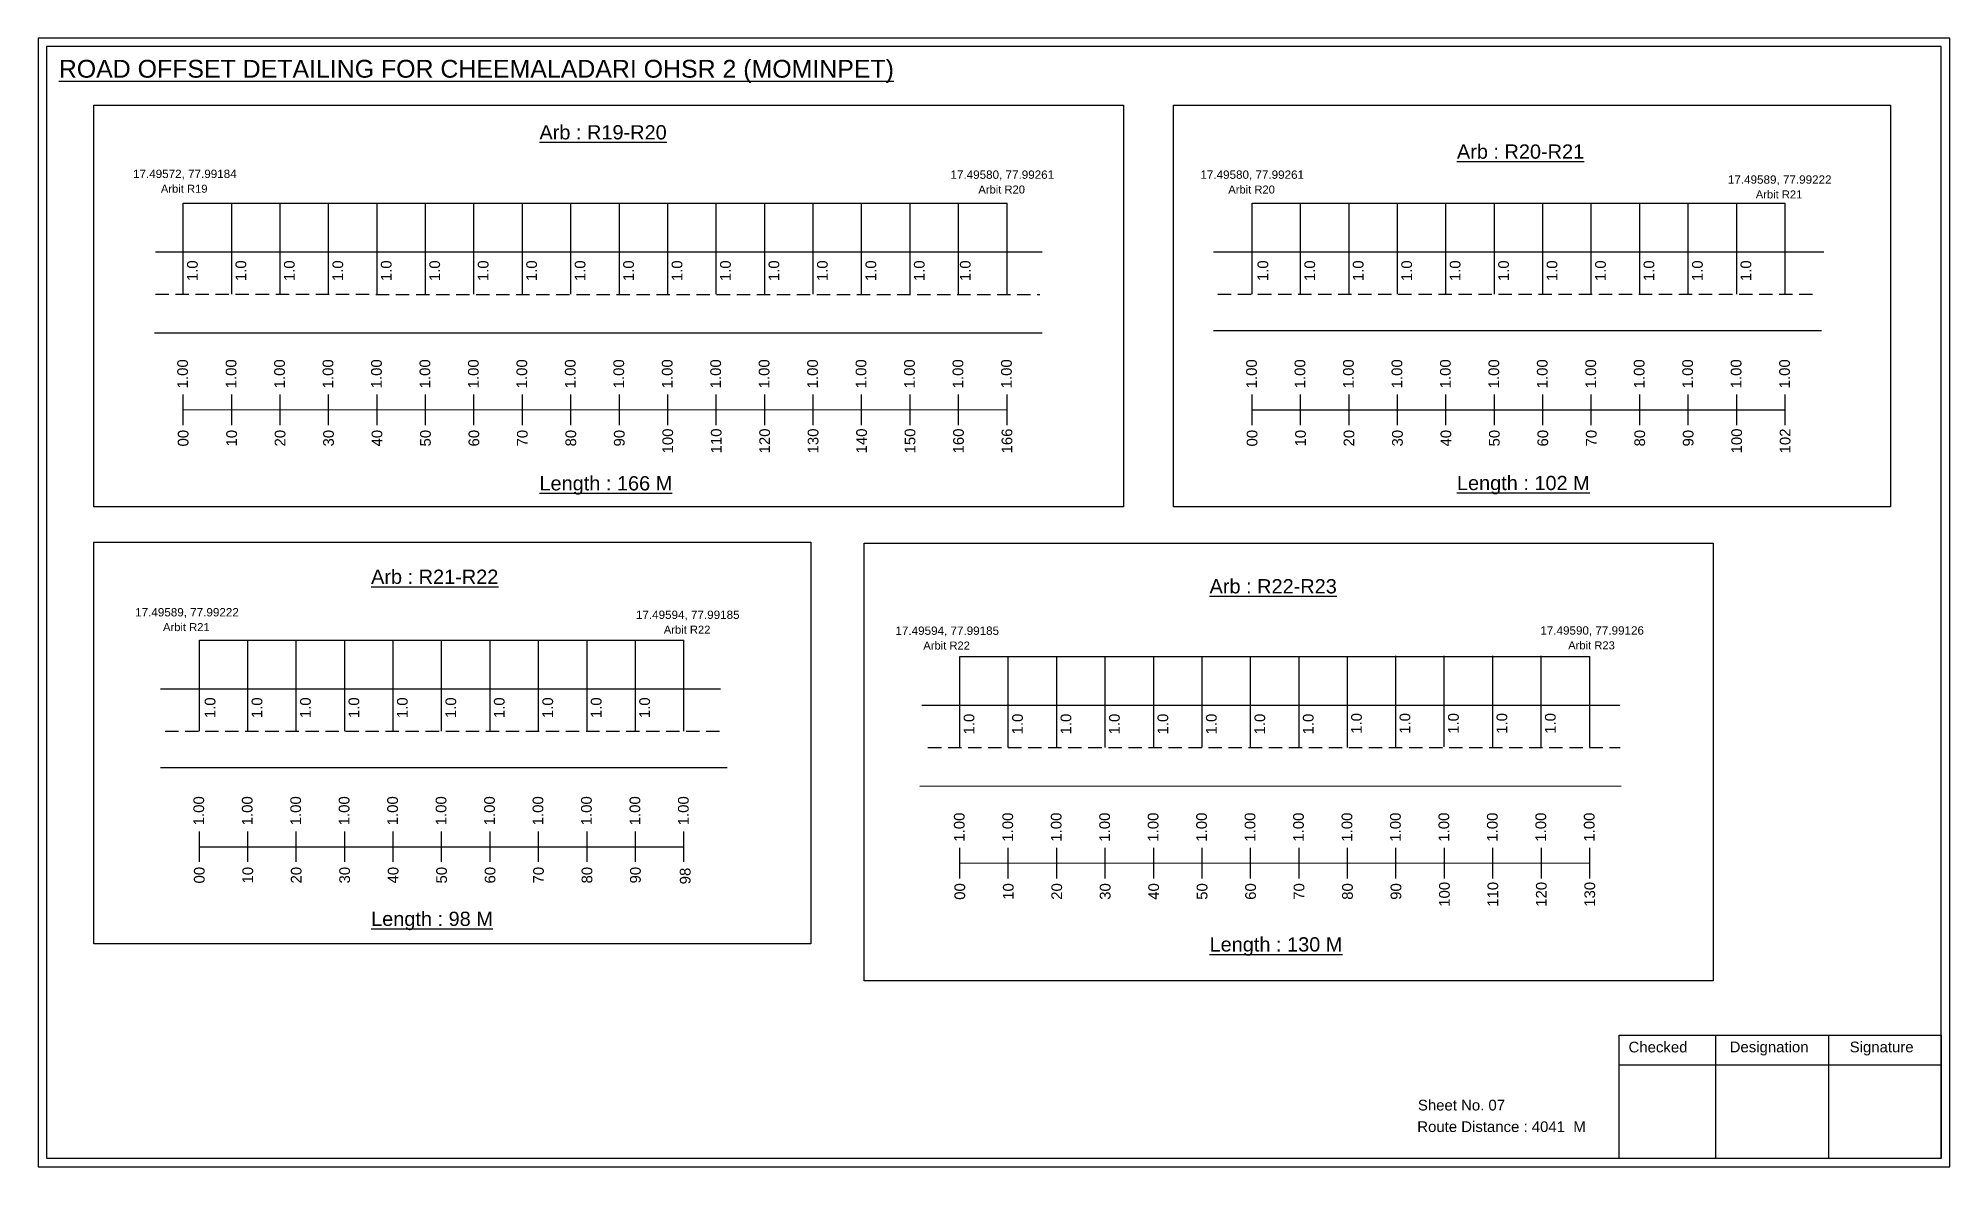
# Model space of a CAD drawing. Header units: inches. Extents: x -117 to 51867, y -12715 to 3423.
# Drawn here: x 33090 to 33627, y -2195 to -1878 of the extents above; entities that cross this region are included whole.
import ezdxf

# ---------------------------------------------------------------- set-up
doc = ezdxf.new("R2010")
doc.units = ezdxf.units.IN
doc.header["$MEASUREMENT"] = 0
doc.linetypes.add('DASHED2', pattern=[0.375, 0.25, -0.125])
for name, color, linetype in [('PDF_Geometry', 7, 'Continuous'), ('PDF_Text', 5, 'Continuous'), ('pipe', 5, 'Continuous')]:
    doc.layers.add(name, color=color, linetype=linetype)
doc.styles.add('PDF Arial', font='arial.ttf')
doc.styles.get("Standard").update_dxf_attribs({"font": 'arial.ttf'})

msp = doc.modelspace()

# ---------------------------------------------------------------- texts
at = {"color": 242, "true_color": 0xcd2027}
for s, height, p in [('%%UROAD OFFSET DETAILING FOR CHEEMALADARI OHSR 2 (MOMINPET)', 5, (33096.24, -1889.16)), ('%%UArb : R19-R20', 4, (33231.13, -1906.49)), ('%%UArb : R20-R21', 4, (33488.62, -1911.9)), ('%%ULength : 166 M', 4, (33231.13, -2004.99)), ('%%ULength : 102 M', 4, (33488.62, -2004.9)), ('%%UArb : R21-R22', 4, (33183.88, -2031.22)), ('%%UArb : R22-R23', 4, (33419.2, -2033.89)), ('%%ULength : 98 M', 4, (33183.88, -2127.22)), ('%%ULength : 130 M', 4, (33419.2, -2134.39))]:
    msp.add_text(s, height=height, dxfattribs=at).set_placement(p)
at = {"color": 5}
for s, height, p in [('17.49572, 77.99184', 2.34, (33117.07, -1917.32)), ('17.49580, 77.99261', 2.34, (33346.49, -1917.54)), ('17.49580, 77.99261', 2.34, (33416.63, -1917.54)), ('Arbit R19', 2.246, (33124.89, -1921.45)), ('Arbit R20', 2.246, (33354.31, -1921.67)), ('Arbit R20', 2.246, (33424.45, -1921.67)), ('17.49589, 77.99222', 2.34, (33564.67, -1918.92)), ('Arbit R21', 2.246, (33572.49, -1923.05)), ('17.49589, 77.99222', 2.34, (33117.67, -2040.35)), ('Arbit R21', 2.246, (33125.49, -2044.47)), ('17.49594, 77.99185', 2.34, (33258.21, -2041.06)), ('Arbit R22', 2.246, (33266.03, -2045.19)), ('17.49594, 77.99185', 2.34, (33331.04, -2045.53)), ('17.49590, 77.99126', 2.34, (33512.03, -2045.46)), ('Arbit R22', 2.246, (33338.86, -2049.65)), ('Arbit R23', 2.246, (33519.85, -2049.59))]:
    msp.add_text(s, height=height, dxfattribs=at).set_placement(p)
for p in [(33135.23, -1946.26), (33148.83, -1946.26), (33162.43, -1946.26), (33176.03, -1946.26), (33189.63, -1946.26), (33203.23, -1946.26), (33216.83, -1946.26), (33230.43, -1946.26), (33244.03, -1946.26), (33257.63, -1946.26), (33271.23, -1946.26), (33284.83, -1946.26), (33298.43, -1946.26), (33312.03, -1946.26), (33325.63, -1946.26), (33339.23, -1946.26), (33352.14, -1946.26), (33435.65, -1946.26), (33448.81, -1946.26), (33462.41, -1946.26), (33476.01, -1946.26), (33489.61, -1946.26), (33503.21, -1946.26), (33516.81, -1946.26), (33530.41, -1946.26), (33544.01, -1946.26), (33557.61, -1946.26), (33571.21, -1946.26), (33140.19, -2068.9), (33153.35, -2068.9), (33166.95, -2068.9), (33180.55, -2068.9), (33194.15, -2068.9), (33207.75, -2068.9), (33221.35, -2068.9), (33234.95, -2068.9), (33248.55, -2068.9), (33262.15, -2068.9), (33353.19, -2073.48), (33366.79, -2073.48), (33380.39, -2073.48), (33393.99, -2073.48), (33407.59, -2073.48), (33421.19, -2073.48), (33434.79, -2073.48), (33448.39, -2073.48), (33461.93, -2073.3), (33475.53, -2073.3), (33489.13, -2073.3), (33502.73, -2073.3), (33516.33, -2073.3)]:
    msp.add_text('1.0', height=3, rotation=90).set_placement(p)
at = {"color": 217, "true_color": 0x93278f}
for s, p in [('1.00', (33132.48, -1976.34)), ('1.00', (33146.08, -1976.34)), ('1.00', (33159.68, -1976.34)), ('1.00', (33173.28, -1976.34)), ('1.00', (33186.88, -1976.34)), ('1.00', (33200.48, -1976.34)), ('1.00', (33214.08, -1976.34)), ('1.00', (33227.68, -1976.34)), ('1.00', (33241.28, -1976.34)), ('1.00', (33254.88, -1976.34)), ('1.00', (33268.48, -1976.34)), ('1.00', (33282.08, -1976.34)), ('1.00', (33295.68, -1976.34)), ('1.00', (33309.28, -1976.34)), ('1.00', (33322.88, -1976.34)), ('1.00', (33336.48, -1976.34)), ('1.00', (33350.08, -1976.34)), ('1.00', (33363.68, -1976.34)), ('1.00', (33432.47, -1976.34)), ('1.00', (33446.07, -1976.34)), ('1.00', (33459.67, -1976.34)), ('1.00', (33473.27, -1976.34)), ('1.00', (33486.87, -1976.34)), ('1.00', (33500.47, -1976.34)), ('1.00', (33514.07, -1976.34)), ('1.00', (33527.67, -1976.34)), ('1.00', (33541.27, -1976.34)), ('1.00', (33554.87, -1976.34)), ('1.00', (33568.47, -1976.34)), ('1.00', (33582.07, -1976.34)), ('00', (33132.63, -1992.66)), ('10', (33146.23, -1992.66)), ('20', (33159.83, -1992.66)), ('30', (33173.43, -1992.66)), ('40', (33187.03, -1992.66)), ('50', (33200.63, -1992.66)), ('60', (33214.23, -1992.66)), ('70', (33227.83, -1992.66)), ('80', (33241.43, -1992.66)), ('90', (33255.03, -1992.66)), ('100', (33268.63, -1994.61)), ('110', (33282.23, -1994.61)), ('120', (33295.83, -1994.61)), ('130', (33309.43, -1994.61)), ('140', (33323.03, -1994.61)), ('150', (33336.63, -1994.61)), ('160', (33350.23, -1994.61)), ('166', (33363.83, -1994.61)), ('00', (33432.62, -1992.66)), ('10', (33446.22, -1992.66)), ('20', (33459.82, -1992.66)), ('30', (33473.42, -1992.66)), ('40', (33487.02, -1992.66)), ('50', (33500.62, -1992.66)), ('60', (33514.22, -1992.66)), ('70', (33527.82, -1992.66)), ('80', (33541.42, -1992.66)), ('90', (33555.02, -1992.66)), ('100', (33568.62, -1994.61)), ('102', (33582.22, -1994.61)), ('1.00', (33137.01, -2098.97)), ('1.00', (33150.61, -2098.97)), ('1.00', (33164.21, -2098.97)), ('1.00', (33177.81, -2098.97)), ('1.00', (33191.41, -2098.97)), ('1.00', (33205.01, -2098.97)), ('1.00', (33218.61, -2098.97)), ('1.00', (33232.21, -2098.97)), ('1.00', (33245.81, -2098.97)), ('1.00', (33259.41, -2098.97)), ('1.00', (33273.01, -2098.97)), ('1.00', (33350.45, -2103.56)), ('1.00', (33364.05, -2103.56)), ('1.00', (33377.65, -2103.56)), ('1.00', (33391.25, -2103.56)), ('1.00', (33404.85, -2103.56)), ('1.00', (33418.45, -2103.56)), ('1.00', (33432.05, -2103.56)), ('1.00', (33445.65, -2103.56)), ('1.00', (33459.25, -2103.56)), ('1.00', (33472.85, -2103.56)), ('1.00', (33486.45, -2103.56)), ('1.00', (33500.05, -2103.56)), ('1.00', (33513.65, -2103.56)), ('1.00', (33527.25, -2103.56)), ('00', (33137.16, -2115.3)), ('10', (33150.76, -2115.3)), ('20', (33164.36, -2115.3)), ('30', (33177.96, -2115.3)), ('40', (33191.56, -2115.3)), ('50', (33205.16, -2115.3)), ('60', (33218.76, -2115.3)), ('70', (33232.36, -2115.3)), ('80', (33245.96, -2115.3)), ('90', (33259.56, -2115.3)), ('98', (33273.53, -2115.54)), ('00', (33350.6, -2119.88)), ('10', (33364.2, -2119.88)), ('20', (33377.8, -2119.88)), ('30', (33391.4, -2119.88)), ('40', (33405, -2119.88)), ('50', (33418.6, -2119.88)), ('60', (33432.2, -2119.88)), ('70', (33445.8, -2119.88)), ('80', (33459.4, -2119.88)), ('90', (33473, -2119.88)), ('100', (33486.6, -2121.84)), ('110', (33500.2, -2121.84)), ('120', (33513.8, -2121.84)), ('130', (33527.4, -2121.84))]:
    msp.add_text(s, height=3, rotation=90, dxfattribs=at).set_placement(p)
for s, p in [('Sheet No. 07', (33477.67, -2179)), ('Route Distance : 4041  M', (33477.49, -2185.05))]:
    msp.add_text(s, height=3).set_placement(p)
at = {"layer": 'PDF_Text', "color": 7, "attachment_point": 7, "style": 'PDF Arial'}
for s, insert, char_height in [('Checked', (33536.78, -2162.75), 3.001), ('Designation', (33565.16, -2163.58), 3.0006), ('Signature', (33598.84, -2163.58), 3.001)]:
    msp.add_mtext(s, dxfattribs=dict(at, insert=insert, char_height=char_height))

# ---------------------------------------------------------------- linework, layer by layer
at = {"color": 5}
for p, q in [((33131.16, -1924.4), (33362.36, -1924.4)), ((33431.14, -1924.4), (33580.74, -1924.4)), ((33135.68, -2047.03), (33271.68, -2047.03)), ((33349.12, -2051.62), (33525.92, -2051.62))]:
    msp.add_line(p, q, dxfattribs=at)
for p, q in [((33131.16, -1949.94), (33131.16, -1924.4)), ((33144.76, -1949.94), (33144.76, -1924.4)), ((33158.36, -1949.94), (33158.36, -1924.4)), ((33171.96, -1949.94), (33171.96, -1924.4)), ((33185.56, -1949.94), (33185.56, -1924.4)), ((33199.16, -1949.94), (33199.16, -1924.4)), ((33212.76, -1949.94), (33212.76, -1924.4)), ((33226.36, -1949.94), (33226.36, -1924.4)), ((33239.96, -1949.94), (33239.96, -1924.4)), ((33253.56, -1949.94), (33253.56, -1924.4)), ((33267.16, -1949.94), (33267.16, -1924.4)), ((33280.76, -1949.94), (33280.76, -1924.4)), ((33294.36, -1949.94), (33294.36, -1924.4)), ((33307.96, -1949.94), (33307.96, -1924.4)), ((33321.56, -1949.94), (33321.56, -1924.4)), ((33335.16, -1949.94), (33335.16, -1924.4)), ((33348.76, -1949.94), (33348.76, -1924.4)), ((33362.36, -1949.94), (33362.36, -1924.4)), ((33431.14, -1949.94), (33431.14, -1924.4)), ((33444.74, -1949.94), (33444.74, -1924.4)), ((33458.34, -1949.94), (33458.34, -1924.4)), ((33471.94, -1949.94), (33471.94, -1924.4)), ((33485.54, -1949.94), (33485.54, -1924.4)), ((33499.14, -1949.94), (33499.14, -1924.4)), ((33512.74, -1949.94), (33512.74, -1924.4)), ((33526.34, -1949.94), (33526.34, -1924.4)), ((33539.94, -1949.94), (33539.94, -1924.4)), ((33553.54, -1949.94), (33553.54, -1924.4)), ((33567.14, -1949.94), (33567.14, -1924.4)), ((33580.74, -1949.94), (33580.74, -1924.4)), ((33123.33, -1938.05), (33212.76, -1938.05)), ((33212.76, -1938.05), (33362.36, -1938.05)), ((33362.36, -1938.05), (33372.23, -1938.05)), ((33420.26, -1938.05), (33591.62, -1938.05)), ((33123.12, -1960.74), (33372.23, -1960.74)), ((33590.93, -1960.24), (33420.26, -1960.24)), ((33135.68, -2072.57), (33135.68, -2047.03)), ((33149.28, -2072.57), (33149.28, -2047.03)), ((33162.88, -2072.57), (33162.88, -2047.03)), ((33176.48, -2072.57), (33176.48, -2047.03)), ((33190.08, -2072.57), (33190.08, -2047.03)), ((33203.68, -2072.57), (33203.68, -2047.03)), ((33217.28, -2072.57), (33217.28, -2047.03)), ((33230.88, -2072.57), (33230.88, -2047.03)), ((33244.48, -2072.57), (33244.48, -2047.03)), ((33258.08, -2072.57), (33258.08, -2047.03)), ((33271.68, -2072.57), (33271.68, -2047.03)), ((33349.12, -2077.16), (33349.12, -2051.62)), ((33362.72, -2077.16), (33362.72, -2051.62)), ((33376.32, -2077.16), (33376.32, -2051.62)), ((33389.92, -2077.16), (33389.92, -2051.62)), ((33403.52, -2077.16), (33403.52, -2051.62)), ((33417.12, -2077.16), (33417.12, -2051.62)), ((33430.72, -2077.16), (33430.72, -2051.62)), ((33444.32, -2077.16), (33444.32, -2051.62)), ((33457.92, -2077.16), (33457.92, -2051.62)), ((33471.46, -2076.98), (33471.46, -2051.44)), ((33485.06, -2076.98), (33485.06, -2051.44)), ((33498.66, -2076.98), (33498.66, -2051.44)), ((33512.26, -2076.98), (33512.26, -2051.44)), ((33525.92, -2077.16), (33525.92, -2051.62)), ((33124.8, -2060.69), (33281.96, -2060.69)), ((33338.42, -2065.28), (33534.3, -2065.28)), ((33283.78, -2082.87), (33124.8, -2082.87)), ((33337.88, -2087.96), (33534.72, -2087.92))]:
    msp.add_line(p, q)
at = {"linetype": 'DASHED2', "ltscale": 15}
for p, q in [((33123.36, -1949.94), (33371.59, -1950.03)), ((33421.54, -1949.94), (33589.14, -1949.94)), ((33126.07, -2072.57), (33281.96, -2072.57)), ((33340.17, -2077.16), (33534.45, -2077.16))]:
    msp.add_line(p, q, dxfattribs=at)
at = {"color": 217, "true_color": 0x93278f}
for p, q in [((33131.16, -1986.64), (33131.16, -1978.08)), ((33144.76, -1986.64), (33144.76, -1978.08)), ((33158.36, -1986.64), (33158.36, -1978.08)), ((33171.96, -1986.64), (33171.96, -1978.08)), ((33185.56, -1986.64), (33185.56, -1978.08)), ((33199.16, -1986.64), (33199.16, -1978.08)), ((33212.76, -1986.64), (33212.76, -1978.08)), ((33226.36, -1986.64), (33226.36, -1978.08)), ((33239.96, -1986.64), (33239.96, -1978.08)), ((33253.56, -1986.64), (33253.56, -1978.08)), ((33267.16, -1986.64), (33267.16, -1978.08)), ((33280.76, -1986.64), (33280.76, -1978.08)), ((33294.36, -1986.64), (33294.36, -1978.08)), ((33307.96, -1986.64), (33307.96, -1978.08)), ((33321.56, -1986.64), (33321.56, -1978.08)), ((33335.16, -1986.64), (33335.16, -1978.08)), ((33348.76, -1986.64), (33348.76, -1978.08)), ((33362.36, -1986.64), (33362.36, -1978.08)), ((33431.14, -1986.64), (33431.14, -1978.08)), ((33444.74, -1986.64), (33444.74, -1978.08)), ((33458.34, -1986.64), (33458.34, -1978.08)), ((33471.94, -1986.64), (33471.94, -1978.08)), ((33485.54, -1986.64), (33485.54, -1978.08)), ((33499.14, -1986.64), (33499.14, -1978.08)), ((33512.74, -1986.64), (33512.74, -1978.08)), ((33526.34, -1986.64), (33526.34, -1978.08)), ((33539.94, -1986.64), (33539.94, -1978.08)), ((33553.54, -1986.64), (33553.54, -1978.08)), ((33567.14, -1986.64), (33567.14, -1978.08)), ((33580.74, -1986.64), (33580.74, -1978.08)), ((33131.16, -1982.37), (33362.36, -1982.32)), ((33431.14, -1982.37), (33580.74, -1982.34)), ((33135.68, -2109.27), (33135.68, -2100.71)), ((33149.28, -2109.27), (33149.28, -2100.71)), ((33162.88, -2109.27), (33162.88, -2100.71)), ((33176.48, -2109.27), (33176.48, -2100.71)), ((33190.08, -2109.27), (33190.08, -2100.71)), ((33203.68, -2109.27), (33203.68, -2100.71)), ((33217.28, -2109.27), (33217.28, -2100.71)), ((33230.88, -2109.27), (33230.88, -2100.71)), ((33244.48, -2109.27), (33244.48, -2100.71)), ((33258.08, -2109.27), (33258.08, -2100.71)), ((33271.68, -2109.27), (33271.68, -2100.71)), ((33135.68, -2105), (33271.68, -2104.97)), ((33349.12, -2113.86), (33349.12, -2105.3)), ((33362.72, -2113.86), (33362.72, -2105.3)), ((33376.32, -2113.86), (33376.32, -2105.3)), ((33389.92, -2113.86), (33389.92, -2105.3)), ((33403.52, -2113.86), (33403.52, -2105.3)), ((33417.12, -2113.86), (33417.12, -2105.3)), ((33430.72, -2113.86), (33430.72, -2105.3)), ((33444.32, -2113.86), (33444.32, -2105.3)), ((33457.92, -2113.86), (33457.92, -2105.3)), ((33471.52, -2113.86), (33471.52, -2105.3)), ((33485.12, -2113.86), (33485.12, -2105.3)), ((33498.72, -2113.86), (33498.72, -2105.3)), ((33512.32, -2113.86), (33512.32, -2105.3)), ((33525.92, -2113.86), (33525.92, -2105.3)), ((33349.12, -2109.59), (33525.92, -2109.53))]:
    msp.add_line(p, q, dxfattribs=at)
for points in [[(33106.09, -1896.92), (33395.03, -1896.92), (33395.03, -2009.6), (33106.09, -2009.6)], [(33409.05, -1896.92), (33610.29, -1896.92), (33610.29, -2009.6), (33409.05, -2009.6)], [(33106.09, -2019.55), (33307.32, -2019.55), (33307.32, -2132.23), (33106.09, -2132.23)]]:
    msp.add_lwpolyline(points, close=True)
at = {"layer": 'PDF_Geometry'}
for points in [[(33090.46, -1878.09), (33090.46, -2194.8), (33626.94, -2194.8), (33626.94, -1878.09)], [(33092.79, -1880.42), (33092.79, -2192.38), (33624.52, -2192.38), (33624.52, -1880.42)]]:
    msp.add_lwpolyline(points, close=True, dxfattribs=at)
at = {"layer": 'PDF_Geometry', "color": 242, "true_color": 0xcc1f26}
msp.add_lwpolyline([(33624.52, -2192.48), (33534.17, -2192.48), (33534.17, -2157.86), (33624.52, -2157.86)], close=True, dxfattribs=at)
for points in [[(33561.16, -2157.86), (33561.16, -2192.48)], [(33592.88, -2157.86), (33592.88, -2192.48)], [(33534.17, -2166.24), (33624.52, -2166.24)]]:
    msp.add_lwpolyline(points, dxfattribs=at)
at = {"layer": 'pipe', "color": 0}
msp.add_lwpolyline([(33322.22, -2019.77), (33560.54, -2019.77), (33560.54, -2142.62), (33322.22, -2142.62)], close=True, dxfattribs=at)

msp.set_redraw_order([(e.dxf.handle, doc.entitydb.next_handle()) for e in msp.query("TEXT MTEXT ATTDEF DIMENSION ARC_DIMENSION")])  # texts and dimensions are drawn at this point

doc.saveas('drawing.dxf')
